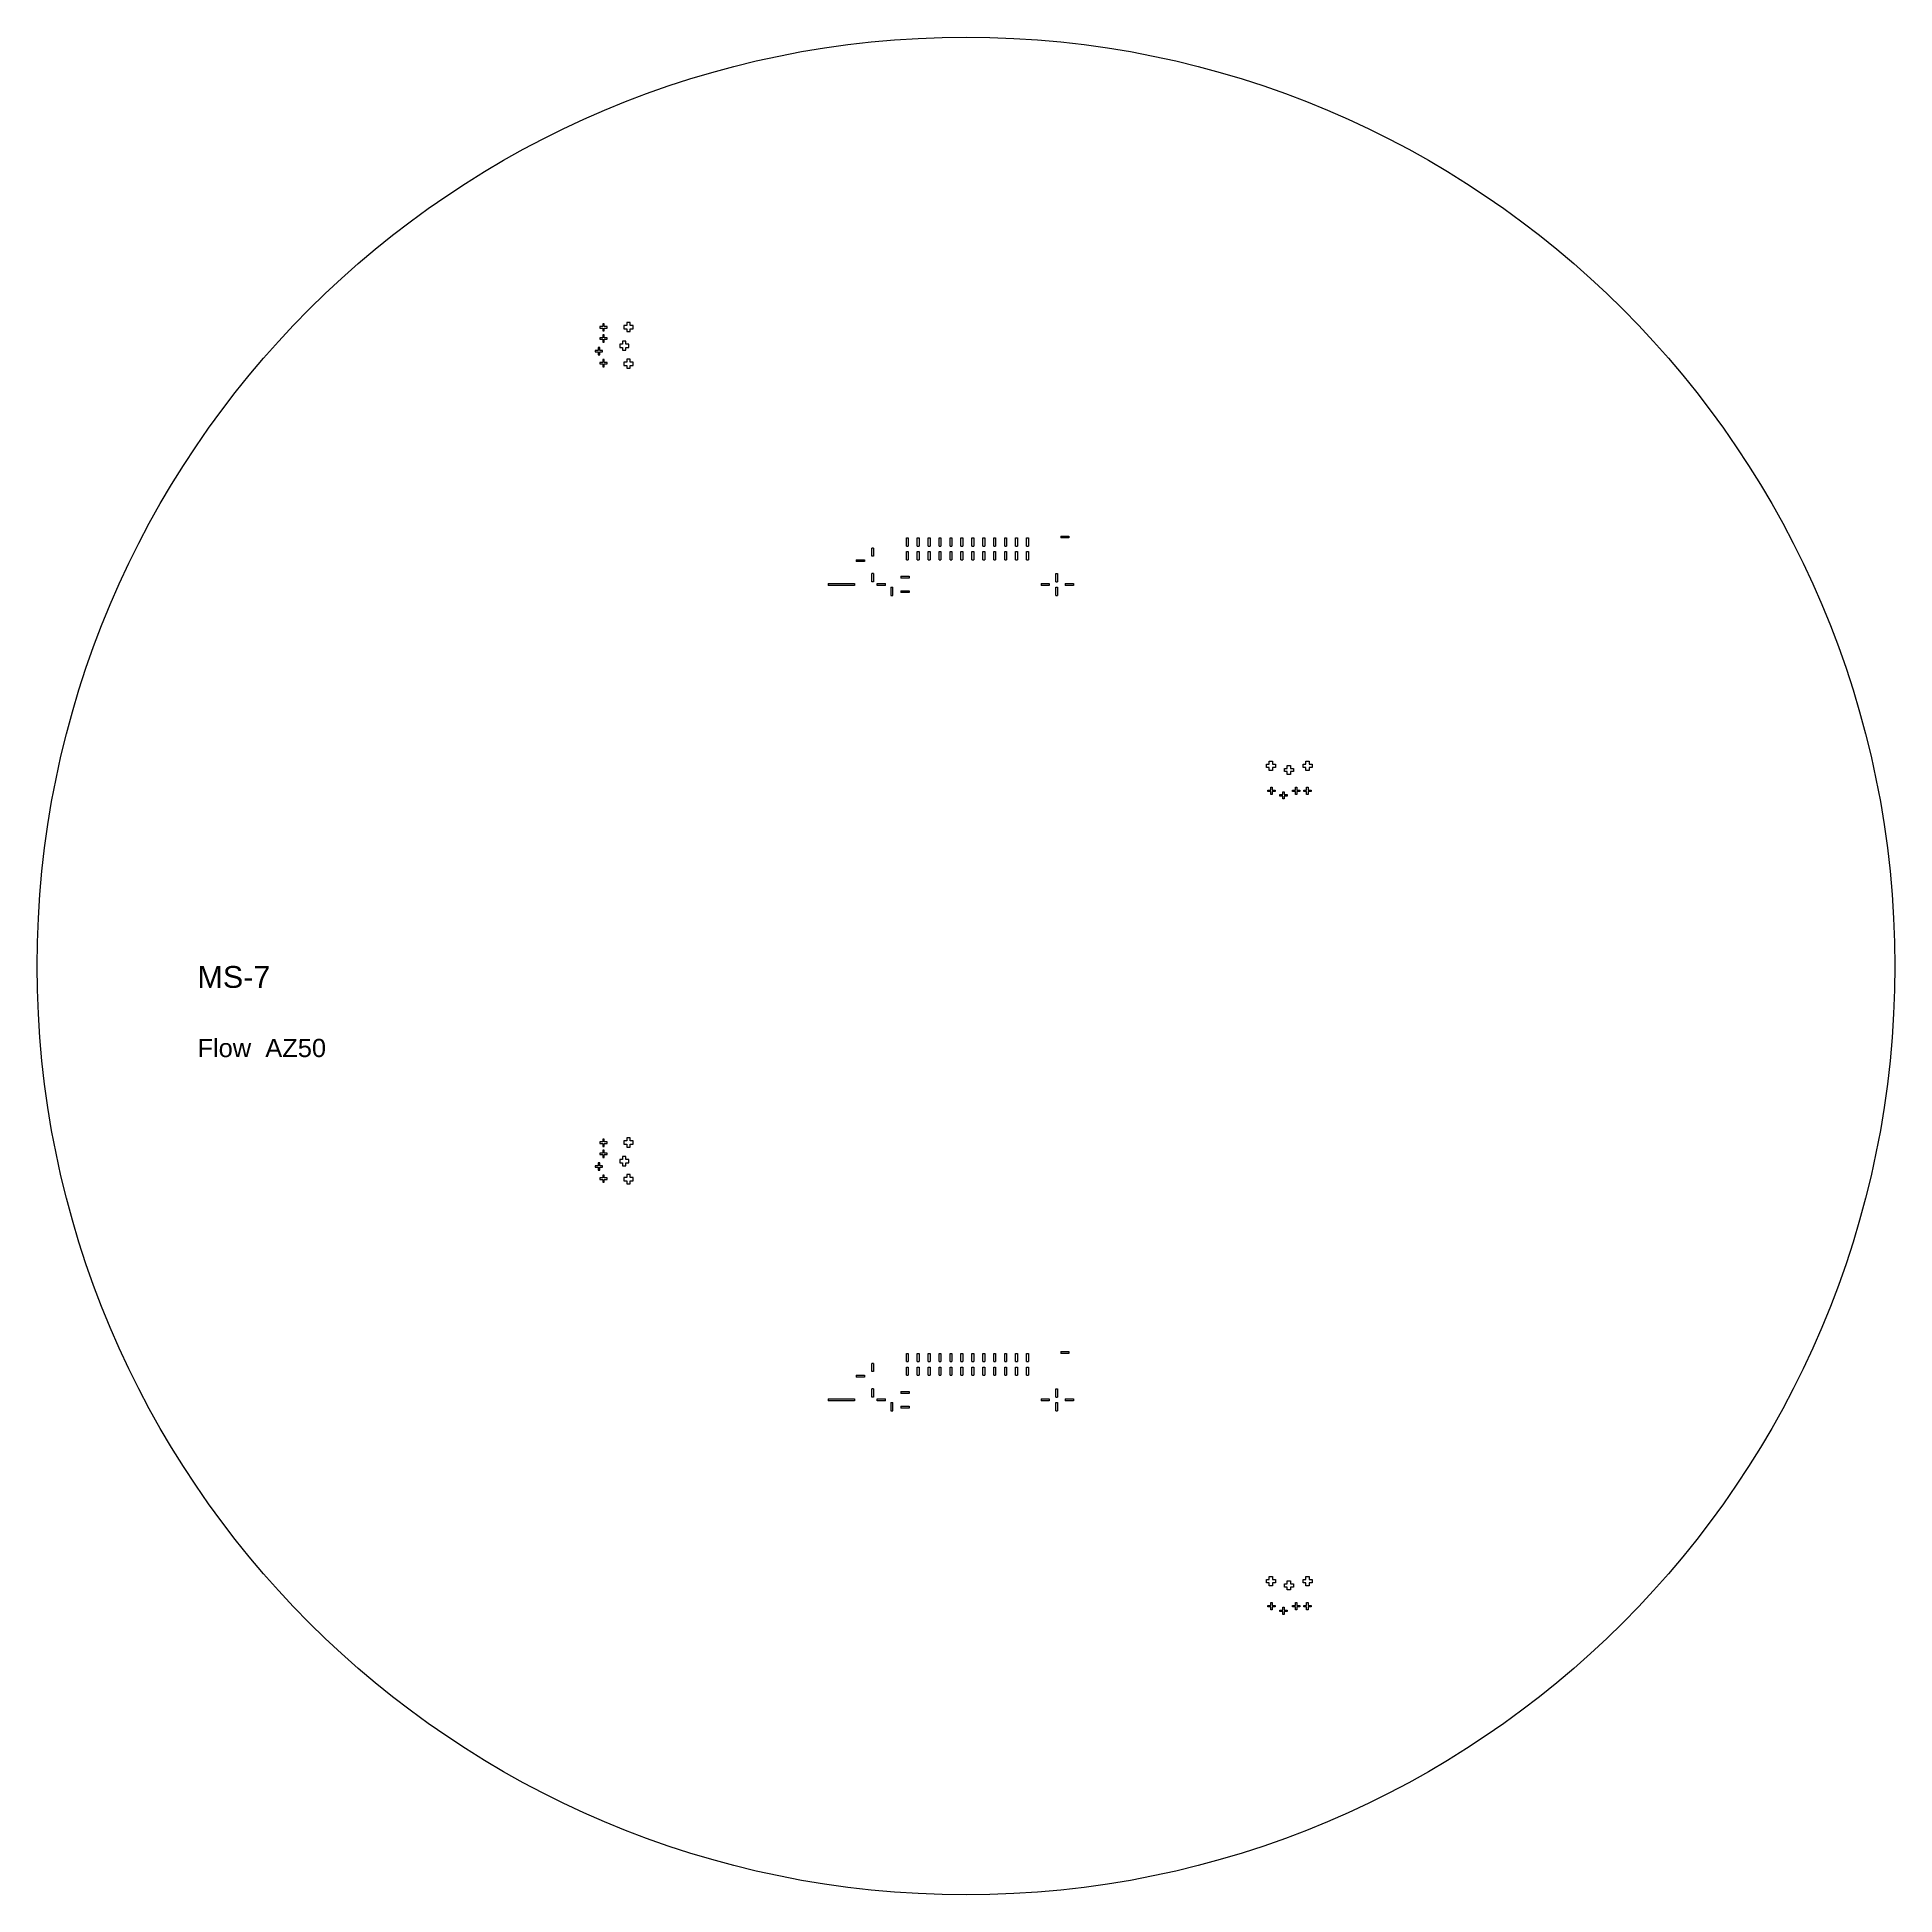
# Model space of a CAD drawing. Header units: millimetres. Extents: x 11250 to 361842, y 8473 to 110473.
# Drawn here: x 133989 to 235989, y 8473 to 110473 of the extents above; entities that cross this region are included whole.
import ezdxf

# ---------------------------------------------------------------- set-up
doc = ezdxf.new("R2010")
doc.units = ezdxf.units.MM
doc.layers.add('CLEAR', color=140, linetype='Continuous')
doc.layers.add('OPAQUE', color=10, linetype='Continuous')
doc.styles.get("Standard").update_dxf_attribs({"font": 'arial.ttf'})

msp = doc.modelspace()

# ---------------------------------------------------------------- texts
at = {"layer": 'CLEAR', "insert": (142789, 59473), "char_height": 600, "attachment_point": 1}
msp.add_mtext_dynamic_manual_height_columns('{\\H2x;MS-7\\P} {\\H2x;\\P\\H0.83335x;Flow  AZ50}', width=11671.19, gutter_width=0, heights=[10602], dxfattribs=at)

# ---------------------------------------------------------------- linework, layer by layer
at = {"layer": 'CLEAR'}
for p, q in [((181714, 82524), (181714, 82974)), ((181714, 82974), (181814, 82974)), ((181814, 82974), (181814, 82524)), ((182314, 82524), (182314, 82974)), ((182314, 82974), (182414, 82974)), ((182414, 82974), (182414, 82524)), ((182914, 82524), (182914, 82974)), ((182914, 82974), (183014, 82974)), ((183014, 82974), (183014, 82524)), ((183514, 82524), (183514, 82974)), ((183514, 82974), (183614, 82974)), ((183614, 82974), (183614, 82524)), ((184114, 82524), (184114, 82974)), ((184114, 82974), (184214, 82974)), ((184214, 82974), (184214, 82524)), ((184714, 82524), (184714, 82974)), ((184714, 82974), (184814, 82974)), ((184814, 82974), (184814, 82524)), ((185314, 82524), (185314, 82974)), ((185314, 82974), (185414, 82974)), ((185414, 82974), (185414, 82524)), ((185914, 82524), (185914, 82974)), ((185914, 82974), (186014, 82974)), ((186014, 82974), (186014, 82524)), ((186514, 82524), (186514, 82974)), ((186514, 82974), (186614, 82974)), ((186614, 82974), (186614, 82524)), ((187114, 82524), (187114, 82974)), ((187114, 82974), (187214, 82974)), ((187214, 82974), (187214, 82524)), ((187714, 82524), (187714, 82974)), ((187714, 82974), (187814, 82974)), ((187814, 82974), (187814, 82524)), ((188314, 82524), (188314, 82974)), ((188314, 82974), (188414, 82974)), ((188414, 82974), (188414, 82524)), ((190189, 83074), (190639, 83074)), ((190189, 83074), (190189, 82974)), ((190639, 82974), (190189, 82974)), ((190639, 83074), (190639, 82974)), ((178964, 81774), (179414, 81774)), ((178964, 81774), (178964, 81674)), ((179414, 81674), (178964, 81674)), ((179414, 81774), (179414, 81674)), ((179814, 81974), (179814, 82424)), ((179914, 82424), (179814, 82424)), ((179914, 81974), (179814, 81974)), ((179914, 82424), (179914, 81974)), ((181714, 82524), (181814, 82524)), ((181714, 81774), (181714, 82224)), ((181714, 82224), (181814, 82224)), ((181714, 81774), (181814, 81774)), ((181814, 82224), (181814, 81774)), ((182314, 82524), (182414, 82524)), ((182314, 81774), (182314, 82224)), ((182314, 82224), (182414, 82224)), ((182314, 81774), (182414, 81774)), ((182414, 82224), (182414, 81774)), ((182914, 82524), (183014, 82524)), ((182914, 81774), (182914, 82224)), ((182914, 82224), (183014, 82224)), ((182914, 81774), (183014, 81774)), ((183014, 82224), (183014, 81774)), ((183514, 82524), (183614, 82524)), ((183514, 81774), (183514, 82224)), ((183514, 82224), (183614, 82224)), ((183514, 81774), (183614, 81774)), ((183614, 82224), (183614, 81774)), ((184114, 82524), (184214, 82524)), ((184114, 81774), (184114, 82224)), ((184114, 82224), (184214, 82224)), ((184114, 81774), (184214, 81774)), ((184214, 82224), (184214, 81774)), ((184714, 82524), (184814, 82524)), ((184714, 81774), (184714, 82224)), ((184714, 82224), (184814, 82224)), ((184714, 81774), (184814, 81774)), ((184814, 82224), (184814, 81774)), ((185314, 82524), (185414, 82524)), ((185314, 81774), (185314, 82224)), ((185314, 82224), (185414, 82224)), ((185314, 81774), (185414, 81774)), ((185414, 82224), (185414, 81774)), ((185914, 82524), (186014, 82524)), ((185914, 81774), (185914, 82224)), ((185914, 82224), (186014, 82224)), ((185914, 81774), (186014, 81774)), ((186014, 82224), (186014, 81774)), ((186514, 82524), (186614, 82524)), ((186514, 81774), (186514, 82224)), ((186514, 82224), (186614, 82224)), ((186514, 81774), (186614, 81774)), ((186614, 82224), (186614, 81774)), ((187114, 82524), (187214, 82524)), ((187114, 81774), (187114, 82224)), ((187114, 82224), (187214, 82224)), ((187114, 81774), (187214, 81774)), ((187214, 82224), (187214, 81774)), ((187714, 82524), (187814, 82524)), ((187714, 81774), (187714, 82224)), ((187714, 82224), (187814, 82224)), ((187714, 81774), (187814, 81774)), ((187814, 82224), (187814, 81774)), ((188314, 82524), (188414, 82524)), ((188314, 81774), (188314, 82224)), ((188314, 82224), (188414, 82224)), ((188314, 81774), (188414, 81774)), ((188414, 82224), (188414, 81774)), ((179814, 80574), (179814, 81024)), ((179914, 81024), (179814, 81024)), ((179914, 81024), (179914, 80574)), ((181414, 80874), (181864, 80874)), ((181414, 80874), (181414, 80774)), ((181864, 80774), (181414, 80774)), ((181864, 80874), (181864, 80774)), ((189914, 80574), (189914, 81024)), ((189914, 81024), (190014, 81024)), ((190014, 81024), (190014, 80574)), ((177414, 80474), (178864, 80474)), ((177414, 80474), (177414, 80374)), ((178864, 80374), (177414, 80374)), ((178864, 80474), (178864, 80374)), ((179914, 80574), (179814, 80574)), ((180114, 80374), (180114, 80474)), ((180114, 80474), (180564, 80474)), ((180564, 80374), (180114, 80374)), ((180564, 80374), (180564, 80474)), ((180864, 80274), (180864, 79824)), ((180864, 80274), (180964, 80274)), ((180864, 79824), (180964, 79824)), ((180964, 79824), (180964, 80274)), ((181414, 80074), (181864, 80074)), ((181414, 80074), (181414, 79974)), ((181864, 79974), (181414, 79974)), ((181864, 80074), (181864, 79974)), ((189114, 80474), (189564, 80474)), ((189114, 80474), (189114, 80374)), ((189564, 80374), (189114, 80374)), ((189564, 80474), (189564, 80374)), ((189914, 80574), (190014, 80574)), ((189914, 79824), (189914, 80274)), ((189914, 80274), (190014, 80274)), ((189914, 79824), (190014, 79824)), ((190014, 80274), (190014, 79824)), ((190439, 80474), (190889, 80474)), ((190439, 80474), (190439, 80374)), ((190889, 80374), (190439, 80374)), ((190889, 80474), (190889, 80374)), ((181714, 37754), (181714, 38204)), ((181714, 38204), (181814, 38204)), ((181714, 37754), (181814, 37754)), ((181814, 38204), (181814, 37754)), ((182314, 37754), (182314, 38204)), ((182314, 38204), (182414, 38204)), ((182314, 37754), (182414, 37754)), ((182414, 38204), (182414, 37754)), ((182914, 37754), (182914, 38204)), ((182914, 38204), (183014, 38204)), ((182914, 37754), (183014, 37754)), ((183014, 38204), (183014, 37754)), ((183514, 37754), (183514, 38204)), ((183514, 38204), (183614, 38204)), ((183514, 37754), (183614, 37754)), ((183614, 38204), (183614, 37754)), ((184114, 37754), (184114, 38204)), ((184114, 38204), (184214, 38204)), ((184114, 37754), (184214, 37754)), ((184214, 38204), (184214, 37754)), ((184714, 37754), (184714, 38204)), ((184714, 38204), (184814, 38204)), ((184714, 37754), (184814, 37754)), ((184814, 38204), (184814, 37754)), ((185314, 37754), (185314, 38204)), ((185314, 38204), (185414, 38204)), ((185314, 37754), (185414, 37754)), ((185414, 38204), (185414, 37754)), ((185914, 37754), (185914, 38204)), ((185914, 38204), (186014, 38204)), ((185914, 37754), (186014, 37754)), ((186014, 38204), (186014, 37754)), ((186514, 37754), (186514, 38204)), ((186514, 38204), (186614, 38204)), ((186514, 37754), (186614, 37754)), ((186614, 38204), (186614, 37754)), ((187114, 37754), (187114, 38204)), ((187114, 38204), (187214, 38204)), ((187114, 37754), (187214, 37754)), ((187214, 38204), (187214, 37754)), ((187714, 37754), (187714, 38204)), ((187714, 38204), (187814, 38204)), ((187714, 37754), (187814, 37754)), ((187814, 38204), (187814, 37754)), ((188314, 37754), (188314, 38204)), ((188314, 38204), (188414, 38204)), ((188314, 37754), (188414, 37754)), ((188414, 38204), (188414, 37754)), ((190189, 38304), (190639, 38304)), ((190189, 38304), (190189, 38204)), ((190639, 38204), (190189, 38204)), ((190639, 38304), (190639, 38204)), ((178964, 37004), (179414, 37004)), ((178964, 37004), (178964, 36904)), ((179414, 36904), (178964, 36904)), ((179414, 37004), (179414, 36904)), ((179814, 37204), (179814, 37654)), ((179914, 37654), (179814, 37654)), ((179914, 37204), (179814, 37204)), ((179914, 37654), (179914, 37204)), ((181714, 37004), (181714, 37454)), ((181714, 37454), (181814, 37454)), ((181714, 37004), (181814, 37004)), ((181814, 37454), (181814, 37004)), ((182314, 37004), (182314, 37454)), ((182314, 37454), (182414, 37454)), ((182314, 37004), (182414, 37004)), ((182414, 37454), (182414, 37004)), ((182914, 37004), (182914, 37454)), ((182914, 37454), (183014, 37454)), ((182914, 37004), (183014, 37004)), ((183014, 37454), (183014, 37004)), ((183514, 37004), (183514, 37454)), ((183514, 37454), (183614, 37454)), ((183514, 37004), (183614, 37004)), ((183614, 37454), (183614, 37004)), ((184114, 37004), (184114, 37454)), ((184114, 37454), (184214, 37454)), ((184114, 37004), (184214, 37004)), ((184214, 37454), (184214, 37004)), ((184714, 37004), (184714, 37454)), ((184714, 37454), (184814, 37454)), ((184714, 37004), (184814, 37004)), ((184814, 37454), (184814, 37004)), ((185314, 37004), (185314, 37454)), ((185314, 37454), (185414, 37454)), ((185314, 37004), (185414, 37004)), ((185414, 37454), (185414, 37004)), ((185914, 37004), (185914, 37454)), ((185914, 37454), (186014, 37454)), ((185914, 37004), (186014, 37004)), ((186014, 37454), (186014, 37004)), ((186514, 37004), (186514, 37454)), ((186514, 37454), (186614, 37454)), ((186514, 37004), (186614, 37004)), ((186614, 37454), (186614, 37004)), ((187114, 37004), (187114, 37454)), ((187114, 37454), (187214, 37454)), ((187114, 37004), (187214, 37004)), ((187214, 37454), (187214, 37004)), ((187714, 37004), (187714, 37454)), ((187714, 37454), (187814, 37454)), ((187714, 37004), (187814, 37004)), ((187814, 37454), (187814, 37004)), ((188314, 37004), (188314, 37454)), ((188314, 37454), (188414, 37454)), ((188314, 37004), (188414, 37004)), ((188414, 37454), (188414, 37004)), ((177414, 35704), (178864, 35704)), ((177414, 35704), (177414, 35604)), ((178864, 35704), (178864, 35604)), ((179814, 35804), (179814, 36254)), ((179914, 36254), (179814, 36254)), ((179914, 35804), (179814, 35804)), ((179914, 36254), (179914, 35804)), ((180114, 35604), (180114, 35704)), ((180114, 35704), (180564, 35704)), ((180564, 35604), (180564, 35704)), ((181414, 36104), (181864, 36104)), ((181414, 36104), (181414, 36004)), ((181864, 36004), (181414, 36004)), ((181864, 36104), (181864, 36004)), ((189114, 35704), (189564, 35704)), ((189114, 35704), (189114, 35604)), ((189564, 35704), (189564, 35604)), ((189914, 35804), (189914, 36254)), ((189914, 36254), (190014, 36254)), ((189914, 35804), (190014, 35804)), ((190014, 36254), (190014, 35804)), ((190439, 35704), (190889, 35704)), ((190439, 35704), (190439, 35604)), ((190889, 35704), (190889, 35604)), ((178864, 35604), (177414, 35604)), ((180564, 35604), (180114, 35604)), ((180864, 35504), (180864, 35054)), ((180864, 35504), (180964, 35504)), ((180864, 35054), (180964, 35054)), ((180964, 35054), (180964, 35504)), ((181414, 35304), (181864, 35304)), ((181414, 35304), (181414, 35204)), ((181864, 35204), (181414, 35204)), ((181864, 35304), (181864, 35204)), ((189564, 35604), (189114, 35604)), ((189914, 35054), (189914, 35504)), ((189914, 35504), (190014, 35504)), ((189914, 35054), (190014, 35054)), ((190014, 35504), (190014, 35054)), ((190889, 35604), (190439, 35604))]:
    msp.add_line(p, q, dxfattribs=at)
for points in [[(165126, 94501), (165286, 94501), (165286, 94581), (165126, 94581), (165126, 94741), (165046, 94741), (165046, 94581), (164886, 94581), (164886, 94501), (165046, 94501), (165046, 94341), (165126, 94341)], [(165126, 93890), (165286, 93890), (165286, 93970), (165126, 93970), (165126, 94130), (165046, 94130), (165046, 93970), (164886, 93970), (164886, 93890), (165046, 93890), (165046, 93730), (165126, 93730)], [(166549, 94463), (166709, 94463), (166709, 94643), (166549, 94643), (166549, 94803), (166369, 94803), (166369, 94643), (166209, 94643), (166209, 94463), (166369, 94463), (166369, 94303), (166549, 94303)], [(164875, 93189), (165035, 93189), (165035, 93269), (164875, 93269), (164875, 93429), (164795, 93429), (164795, 93269), (164635, 93269), (164635, 93189), (164795, 93189), (164795, 93029), (164875, 93029)], [(166317, 93438), (166477, 93438), (166477, 93618), (166317, 93618), (166317, 93778), (166137, 93778), (166137, 93618), (165977, 93618), (165977, 93438), (166137, 93438), (166137, 93278), (166317, 93278)], [(165126, 92527), (165286, 92527), (165286, 92607), (165126, 92607), (165126, 92767), (165046, 92767), (165046, 92607), (164886, 92607), (164886, 92527), (165046, 92527), (165046, 92367), (165126, 92367)], [(166549, 92450), (166709, 92450), (166709, 92630), (166549, 92630), (166549, 92790), (166369, 92790), (166369, 92630), (166209, 92630), (166209, 92450), (166369, 92450), (166369, 92290), (166549, 92290)], [(201642, 70556), (201642, 70716), (201822, 70716), (201822, 70556), (201982, 70556), (201982, 70376), (201822, 70376), (201822, 70216), (201642, 70216), (201642, 70376), (201482, 70376), (201482, 70556)], [(202629, 70325), (202629, 70485), (202809, 70485), (202809, 70325), (202969, 70325), (202969, 70145), (202809, 70145), (202809, 69985), (202629, 69985), (202629, 70145), (202469, 70145), (202469, 70325)], [(203654, 70556), (203654, 70716), (203834, 70716), (203834, 70556), (203994, 70556), (203994, 70376), (203834, 70376), (203834, 70216), (203654, 70216), (203654, 70376), (203494, 70376), (203494, 70556)], [(201718, 69134), (201718, 69294), (201798, 69294), (201798, 69134), (201958, 69134), (201958, 69054), (201798, 69054), (201798, 68894), (201718, 68894), (201718, 69054), (201558, 69054), (201558, 69134)], [(202380, 68883), (202380, 69043), (202460, 69043), (202460, 68883), (202620, 68883), (202620, 68803), (202460, 68803), (202460, 68643), (202380, 68643), (202380, 68803), (202220, 68803), (202220, 68883)], [(203081, 69134), (203081, 69294), (203161, 69294), (203161, 69134), (203321, 69134), (203321, 69054), (203161, 69054), (203161, 68894), (203081, 68894), (203081, 69054), (202921, 69054), (202921, 69134)], [(203692, 69134), (203692, 69294), (203772, 69294), (203772, 69134), (203932, 69134), (203932, 69054), (203772, 69054), (203772, 68894), (203692, 68894), (203692, 69054), (203532, 69054), (203532, 69134)], [(166549, 49693), (166709, 49693), (166709, 49873), (166549, 49873), (166549, 50033), (166369, 50033), (166369, 49873), (166209, 49873), (166209, 49693), (166369, 49693), (166369, 49533), (166549, 49533)], [(165126, 49731), (165286, 49731), (165286, 49811), (165126, 49811), (165126, 49971), (165046, 49971), (165046, 49811), (164886, 49811), (164886, 49731), (165046, 49731), (165046, 49571), (165126, 49571)], [(165126, 49120), (165286, 49120), (165286, 49200), (165126, 49200), (165126, 49360), (165046, 49360), (165046, 49200), (164886, 49200), (164886, 49120), (165046, 49120), (165046, 48960), (165126, 48960)], [(166317, 48668), (166477, 48668), (166477, 48848), (166317, 48848), (166317, 49008), (166137, 49008), (166137, 48848), (165977, 48848), (165977, 48668), (166137, 48668), (166137, 48508), (166317, 48508)], [(164875, 48419), (165035, 48419), (165035, 48499), (164875, 48499), (164875, 48659), (164795, 48659), (164795, 48499), (164635, 48499), (164635, 48419), (164795, 48419), (164795, 48259), (164875, 48259)], [(165126, 47757), (165286, 47757), (165286, 47837), (165126, 47837), (165126, 47997), (165046, 47997), (165046, 47837), (164886, 47837), (164886, 47757), (165046, 47757), (165046, 47597), (165126, 47597)], [(166549, 47680), (166709, 47680), (166709, 47860), (166549, 47860), (166549, 48020), (166369, 48020), (166369, 47860), (166209, 47860), (166209, 47680), (166369, 47680), (166369, 47520), (166549, 47520)], [(201642, 25786), (201642, 25946), (201822, 25946), (201822, 25786), (201982, 25786), (201982, 25606), (201822, 25606), (201822, 25446), (201642, 25446), (201642, 25606), (201482, 25606), (201482, 25786)], [(202629, 25555), (202629, 25715), (202809, 25715), (202809, 25555), (202969, 25555), (202969, 25375), (202809, 25375), (202809, 25215), (202629, 25215), (202629, 25375), (202469, 25375), (202469, 25555)], [(203654, 25786), (203654, 25946), (203834, 25946), (203834, 25786), (203994, 25786), (203994, 25606), (203834, 25606), (203834, 25446), (203654, 25446), (203654, 25606), (203494, 25606), (203494, 25786)], [(201718, 24364), (201718, 24524), (201798, 24524), (201798, 24364), (201958, 24364), (201958, 24284), (201798, 24284), (201798, 24124), (201718, 24124), (201718, 24284), (201558, 24284), (201558, 24364)], [(203081, 24364), (203081, 24524), (203161, 24524), (203161, 24364), (203321, 24364), (203321, 24284), (203161, 24284), (203161, 24124), (203081, 24124), (203081, 24284), (202921, 24284), (202921, 24364)], [(203692, 24364), (203692, 24524), (203772, 24524), (203772, 24364), (203932, 24364), (203932, 24284), (203772, 24284), (203772, 24124), (203692, 24124), (203692, 24284), (203532, 24284), (203532, 24364)], [(202380, 24113), (202380, 24273), (202460, 24273), (202460, 24113), (202620, 24113), (202620, 24033), (202460, 24033), (202460, 23873), (202380, 23873), (202380, 24033), (202220, 24033), (202220, 24113)]]:
    msp.add_lwpolyline(points, close=True, dxfattribs=at)
at = {"layer": 'OPAQUE'}
msp.add_circle((184989, 59473), 51000, dxfattribs=at)

msp.set_redraw_order([(e.dxf.handle, doc.entitydb.next_handle()) for e in msp.query("TEXT MTEXT ATTDEF DIMENSION ARC_DIMENSION")])  # texts and dimensions are drawn at this point

doc.saveas('drawing.dxf')
